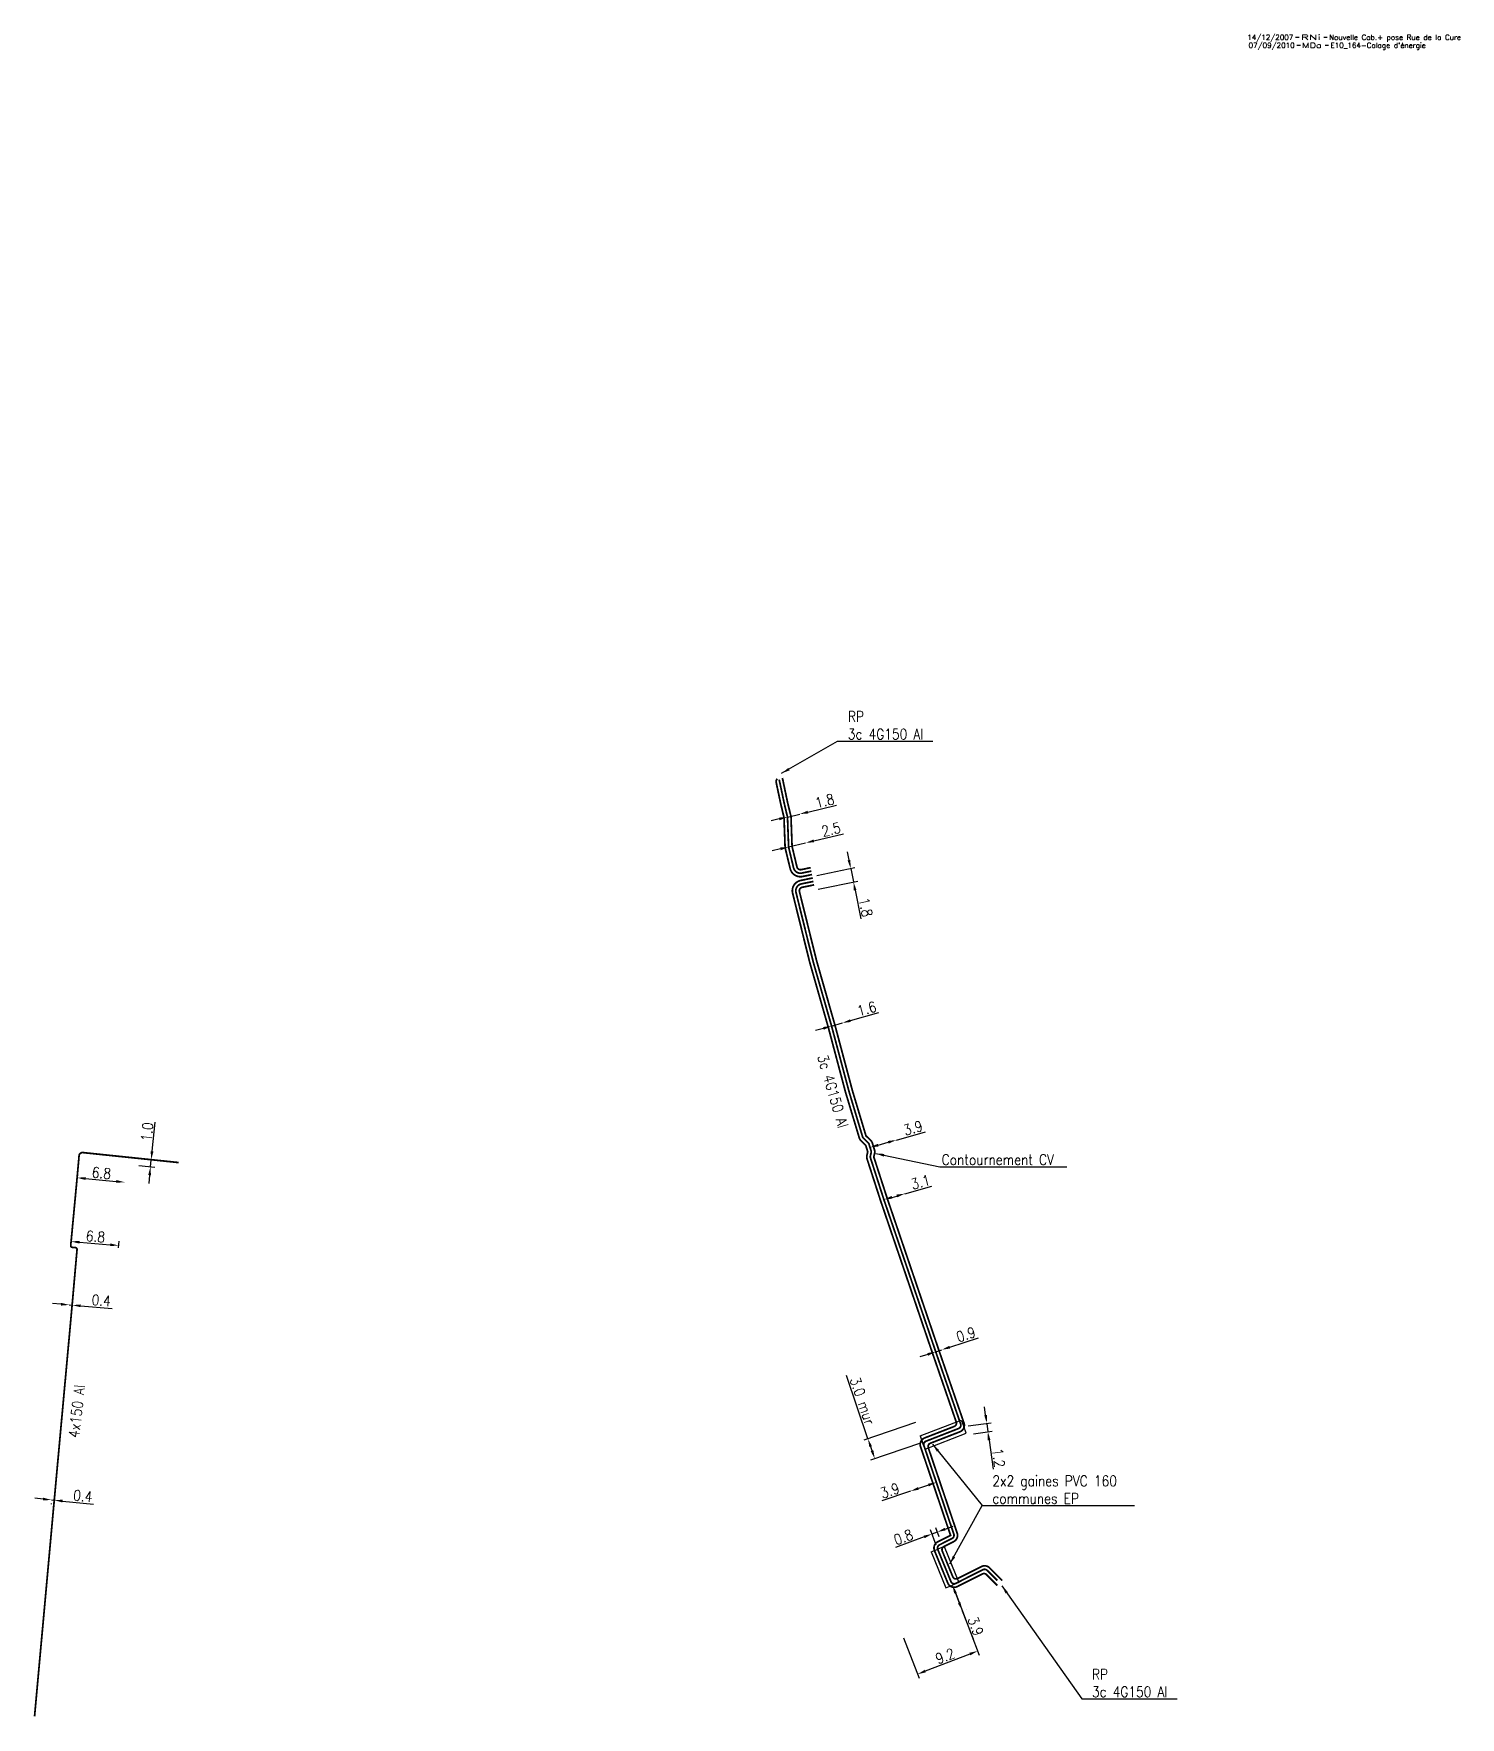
# Model space of a CAD drawing. Header units: millimetres. Extents: x 173000 to 173998, y 130000 to 131000.
# Drawn here: x 173767.5 to 173970.9, y 129999.9 to 130239.9 of the extents above; entities that cross this region are included whole.
import ezdxf
from ezdxf.enums import TextEntityAlignment as Align

# ---------------------------------------------------------------- set-up
doc = ezdxf.new("R2010")
doc.units = ezdxf.units.MM
doc.header["$PDMODE"] = 34
doc.linetypes.add('B_ST_Al', pattern=[2000, 1000, 1000])
doc.layers.get('0').update_dxf_attribs({"linetype": 'CONTINUOUS'})
doc.layers.get('Defpoints').update_dxf_attribs({"linetype": 'CONTINUOUS'})
for name, color, linetype in [('B_100', 3, 'CONTINUOUS'), ('B_110', 1, 'CONTINUOUS'), ('B_400', 7, 'CONTINUOUS')]:
    doc.layers.add(name, color=color, linetype=linetype)
doc.layers.add('B_910', color=7, linetype='CONTINUOUS', plot=False)
doc.styles.get("Standard").update_dxf_attribs({"font": 'romans.shx', "width": 0.85})
doc.dimstyles.get("Standard").update_dxf_attribs({"dimtxt": 1.5, "dimasz": 1.2, "dimexe": 0.625, "dimexo": 0.625, "dimgap": 0.25, "dimtad": 1, "dimdec": 1, "dimzin": 0, "dimdsep": 46, "dimtxsty": 'Standard', "dimcen": -0.5, "dimadec": 0, "dimazin": 0, "dimtfac": 1, "dimtdec": 1, "dimtmove": 0, "dimatfit": 3, "dimfxl": 1, "dimtolj": 1, "dimtzin": 0, "dimarcsym": 0})

msp = doc.modelspace()

# ---------------------------------------------------------------- texts
at = {"layer": 'B_100', "insert": (173883.58, 130139.3), "char_height": 1.5, "attachment_point": 7}
msp.add_mtext('RP\\P3c 4G150 Al', dxfattribs=at)
at = {"layer": 'B_110', "width": 0.85}
msp.add_text('3c 4G150 Al', height=1.5, rotation=286.2984, dxfattribs=at).set_placement((173881.44, 130089.13), align=Align.MIDDLE)
at = {"layer": 'B_110', "char_height": 1.5, "attachment_point": 7}
for s, insert in [('Contournement CV', (173896.97, 130078.62)), ('RP\\P3c 4G150 Al', (173918.4, 130002.76))]:
    msp.add_mtext(s, dxfattribs=dict(at, insert=insert))
at = {"layer": 'B_110', "linetype": 'B_ST_Al', "insert": (173772.46, 130039.81), "char_height": 1.5, "attachment_point": 1, "rotation": 83.6013}
msp.add_mtext('4x150 Al', dxfattribs=at)
at = {"layer": 'B_400', "insert": (173904.19, 130030.33), "char_height": 1.5, "attachment_point": 7}
msp.add_mtext('2x2 gaines PVC 160\\Pcommunes EP', dxfattribs=at)

# ---------------------------------------------------------------- blocks, each defined once
blk = doc.blocks.new('*D0')
at = {"layer": 'B_110', "color": 0, "linetype": 'Continuous', "lineweight": -2}
for p, q in [((173903.23, 130042.97), (173903.07, 130044.16)), ((173900.72, 130041.42), (173904.01, 130041.87)), ((173901.52, 130040.31), (173904.17, 130040.68)), ((173903.39, 130041.78), (173903.55, 130040.59)), ((173903.72, 130039.4), (173904.29, 130035.25))]:
    blk.add_line(p, q, dxfattribs=at)
at = {"layer": 'B_110', "color": 0, "linetype": 'Continuous'}
for points in [[(173903.43, 130043), (173903.03, 130042.94), (173903.39, 130041.78)], [(173903.92, 130039.43), (173903.52, 130039.38), (173903.55, 130040.59)]]:
    blk.add_solid(points, dxfattribs=at)
at = {"layer": 'Defpoints', "color": 0, "linetype": 'Continuous'}
for p in [(173900.1, 130041.33), (173903.55, 130040.59), (173900.9, 130040.23)]:
    blk.add_point(p, dxfattribs=at)
at = {"layer": 'B_110', "color": 0, "linetype": 'Continuous', "insert": (173905.07, 130036.87), "char_height": 1.5, "attachment_point": 5, "rotation": 277.8088}
blk.add_mtext('\\A1;1.2', dxfattribs=at)
blk = doc.blocks.new('*D1')
at = {"layer": 'B_110', "color": 0, "linetype": 'Continuous', "lineweight": -2}
for p, q in [((173886.45, 130039.59), (173883.38, 130048.61)), ((173893.21, 130041.89), (173885.86, 130039.39)), ((173893.94, 130038.97), (173886.83, 130036.55)), ((173887.03, 130037.89), (173886.84, 130038.45))]:
    blk.add_line(p, q, dxfattribs=at)
at = {"layer": 'B_110', "color": 0, "linetype": 'Continuous'}
for points in [[(173887.03, 130038.52), (173886.65, 130038.39), (173886.45, 130039.59)], [(173887.22, 130037.95), (173886.84, 130037.82), (173887.42, 130036.75)]]:
    blk.add_solid(points, dxfattribs=at)
at = {"layer": 'Defpoints', "color": 0, "linetype": 'Continuous'}
for p in [(173893.8, 130042.09), (173886.45, 130039.59), (173894.53, 130039.17)]:
    blk.add_point(p, dxfattribs=at)
at = {"layer": 'B_110', "color": 0, "linetype": 'Continuous', "insert": (173885.67, 130044.99), "char_height": 1.5, "attachment_point": 5, "rotation": 288.7828}
blk.add_mtext('\\A1;3.0 mur', dxfattribs=at)
blk = doc.blocks.new('*D2')
at = {"layer": 'B_110', "color": 0, "linetype": 'Continuous', "lineweight": -2}
for p, q in [((173898.72, 130018.14), (173902.32, 130008.74)), ((173891.52, 130011.21), (173893.73, 130005.45)), ((173900.98, 130008.9), (173894.63, 130006.46))]:
    blk.add_line(p, q, dxfattribs=at)
at = {"layer": 'B_110', "color": 0, "linetype": 'Continuous'}
for points in [[(173900.91, 130009.08), (173901.05, 130008.71), (173902.1, 130009.33)], [(173894.56, 130006.65), (173894.7, 130006.28), (173893.51, 130006.03)]]:
    blk.add_solid(points, dxfattribs=at)
at = {"layer": 'Defpoints', "color": 0, "linetype": 'Continuous'}
for p in [(173898.5, 130018.72), (173891.3, 130011.79), (173893.51, 130006.03)]:
    blk.add_point(p, dxfattribs=at)
at = {"layer": 'B_110', "color": 0, "linetype": 'Continuous', "insert": (173897.45, 130008.61), "char_height": 1.5, "attachment_point": 5, "rotation": 20.9737}
blk.add_mtext('\\A1;9.2', dxfattribs=at)
blk = doc.blocks.new('*D3')
at = {"layer": 'B_110', "color": 0, "linetype": 'Continuous', "lineweight": -2}
for p, q in [((173899.08, 130018.95), (173899.08, 130018.95)), ((173898.93, 130017.6), (173899.46, 130016.2)), ((173899.89, 130015.08), (173901.43, 130011.06)), ((173900.48, 130015.31), (173900.48, 130015.31))]:
    blk.add_line(p, q, dxfattribs=at)
at = {"layer": 'B_110', "color": 0, "linetype": 'Continuous'}
for points in [[(173899.11, 130017.67), (173898.74, 130017.53), (173898.5, 130018.72)], [(173899.65, 130016.27), (173899.28, 130016.13), (173899.89, 130015.08)]]:
    blk.add_solid(points, dxfattribs=at)
at = {"layer": 'Defpoints', "color": 0, "linetype": 'Continuous'}
for p in [(173898.5, 130018.72), (173899.89, 130015.08), (173899.89, 130015.08)]:
    blk.add_point(p, dxfattribs=at)
at = {"layer": 'B_110', "color": 0, "linetype": 'Continuous', "insert": (173901.81, 130012.87), "char_height": 1.5, "attachment_point": 5, "rotation": 290.9737}
blk.add_mtext('\\A1;3.9', dxfattribs=at)
blk = doc.blocks.new('GIS_MODF')
at = {"color": 0, "linetype": 'Continuous', "flags": 128}
for points in [[(-2.26, -0.01), (-1.76, -0.01)], [(1.76, -0.01), (2.26, -0.01)]]:
    blk.add_lwpolyline(points, dxfattribs=at)
at = {"color": 0, "linetype": 'Continuous'}
blk.add_attdef('DATE', text='', height=0.75, dxfattribs=at).set_placement((-2.58, -0.39), align=Align.RIGHT)
at = {"color": 0, "linetype": 'Continuous', "width": 3.590909}
blk.add_attdef('USER', text='', height=0.75, dxfattribs=at).set_placement((-1.52, -0.39), (1.31, -0.39), align=Align.FIT)
at = {"color": 0, "linetype": 'Continuous'}
blk.add_attdef('DESC', (2.53, -0.39), '', height=0.75, dxfattribs=at)
blk = doc.blocks.new('*D4')
at = {"layer": 'B_100', "color": 0, "linetype": 'Continuous', "lineweight": -2}
for p, q in [((173877.89, 130128.93), (173881.97, 130129.91)), ((173873.81, 130127.95), (173872.64, 130127.67)), ((173874.97, 130128.23), (173876.72, 130128.65))]:
    blk.add_line(p, q, dxfattribs=at)
at = {"layer": 'B_100', "color": 0, "linetype": 'Continuous'}
for points in [[(173873.76, 130128.15), (173873.85, 130127.76), (173874.97, 130128.23)], [(173877.84, 130129.13), (173877.94, 130128.74), (173876.72, 130128.65)]]:
    blk.add_solid(points, dxfattribs=at)
at = {"layer": 'Defpoints', "color": 0, "linetype": 'Continuous'}
for p in [(173874.97, 130128.23), (173876.72, 130128.65), (173876.72, 130128.65)]:
    blk.add_point(p, dxfattribs=at)
at = {"layer": 'B_100', "color": 0, "linetype": 'Continuous', "insert": (173880.28, 130130.53), "char_height": 1.5, "attachment_point": 5, "rotation": 13.472}
blk.add_mtext('\\A1;1.8', dxfattribs=at)
blk = doc.blocks.new('*D5')
at = {"layer": 'B_100', "color": 0, "linetype": 'Continuous', "lineweight": -2}
for p, q in [((173875.13, 130123.97), (173877.56, 130124.55)), ((173878.73, 130124.83), (173882.98, 130125.85)), ((173873.96, 130123.69), (173872.79, 130123.41))]:
    blk.add_line(p, q, dxfattribs=at)
at = {"layer": 'B_100', "color": 0, "linetype": 'Continuous'}
for points in [[(173878.68, 130125.02), (173878.77, 130124.63), (173877.56, 130124.55)], [(173873.92, 130123.88), (173874.01, 130123.49), (173875.13, 130123.97)]]:
    blk.add_solid(points, dxfattribs=at)
at = {"layer": 'Defpoints', "color": 0, "linetype": 'Continuous'}
for p in [(173877.56, 130124.55), (173877.56, 130124.55), (173875.13, 130123.97)]:
    blk.add_point(p, dxfattribs=at)
at = {"layer": 'B_100', "color": 0, "linetype": 'Continuous', "insert": (173881.2, 130126.45), "char_height": 1.5, "attachment_point": 5, "rotation": 13.472}
blk.add_mtext('\\A1;2.5', dxfattribs=at)
blk = doc.blocks.new('*D6')
at = {"layer": 'B_110', "color": 0, "linetype": 'Continuous', "lineweight": -2}
for p, q in [((173883.75, 130122.07), (173883.51, 130123.25)), ((173879.14, 130119.91), (173884.6, 130121.02)), ((173883.99, 130120.89), (173884.38, 130118.98)), ((173879.34, 130117.95), (173884.99, 130119.1)), ((173884.62, 130117.8), (173885.45, 130113.7))]:
    blk.add_line(p, q, dxfattribs=at)
at = {"layer": 'B_110', "color": 0, "linetype": 'Continuous'}
for points in [[(173883.94, 130122.11), (173883.55, 130122.03), (173883.99, 130120.89)], [(173884.81, 130117.84), (173884.42, 130117.76), (173884.38, 130118.98)]]:
    blk.add_solid(points, dxfattribs=at)
at = {"layer": 'Defpoints', "color": 0, "linetype": 'Continuous'}
for p in [(173878.53, 130119.78), (173878.73, 130117.83), (173884.38, 130118.98)]:
    blk.add_point(p, dxfattribs=at)
at = {"layer": 'B_110', "color": 0, "linetype": 'Continuous', "insert": (173886.14, 130115.36), "char_height": 1.5, "attachment_point": 5, "rotation": 281.5185}
blk.add_mtext('\\A1;1.8', dxfattribs=at)
blk = doc.blocks.new('*D7')
at = {"layer": 'B_110', "color": 0, "linetype": 'Continuous', "lineweight": -2}
for p, q in [((173880.1, 130098.1), (173878.95, 130097.78)), ((173881.26, 130098.43), (173882.8, 130098.87)), ((173883.95, 130099.2), (173887.98, 130100.35))]:
    blk.add_line(p, q, dxfattribs=at)
at = {"layer": 'B_110', "color": 0, "linetype": 'Continuous'}
for points in [[(173880.05, 130098.3), (173880.16, 130097.91), (173881.26, 130098.43)], [(173883.9, 130099.39), (173884, 130099.01), (173882.8, 130098.87)]]:
    blk.add_solid(points, dxfattribs=at)
at = {"layer": 'Defpoints', "color": 0, "linetype": 'Continuous'}
for p in [(173881.26, 130098.43), (173882.8, 130098.87), (173882.8, 130098.87)]:
    blk.add_point(p, dxfattribs=at)
at = {"layer": 'B_110', "color": 0, "linetype": 'Continuous', "insert": (173886.27, 130100.9), "char_height": 1.5, "attachment_point": 5, "rotation": 15.9205}
blk.add_mtext('\\A1;1.6', dxfattribs=at)
blk = doc.blocks.new('*D8')
at = {"layer": 'B_110', "color": 0, "linetype": 'Continuous', "lineweight": -2}
for p, q in [((173887.9, 130081.46), (173889.34, 130081.86)), ((173890.5, 130082.18), (173894.65, 130083.35))]:
    blk.add_line(p, q, dxfattribs=at)
at = {"layer": 'B_110', "color": 0, "linetype": 'Continuous'}
for points in [[(173887.85, 130081.65), (173887.95, 130081.26), (173886.74, 130081.13)], [(173889.29, 130082.05), (173889.4, 130081.67), (173890.5, 130082.18)]]:
    blk.add_solid(points, dxfattribs=at)
at = {"layer": 'Defpoints', "color": 0, "linetype": 'Continuous'}
for p in [(173890.5, 130082.18), (173890.5, 130082.18), (173886.74, 130081.13)]:
    blk.add_point(p, dxfattribs=at)
at = {"layer": 'B_110', "color": 0, "linetype": 'Continuous', "insert": (173892.88, 130083.89), "char_height": 1.5, "attachment_point": 5, "rotation": 15.652}
blk.add_mtext('\\A1;3.9', dxfattribs=at)
blk = doc.blocks.new('*D9')
at = {"layer": 'B_110', "color": 0, "linetype": 'Continuous', "lineweight": -2}
for p, q in [((173889.88, 130074.01), (173890.55, 130074.2)), ((173891.71, 130074.53), (173895.57, 130075.61))]:
    blk.add_line(p, q, dxfattribs=at)
at = {"layer": 'B_110', "color": 0, "linetype": 'Continuous'}
for points in [[(173889.83, 130074.21), (173889.93, 130073.82), (173888.72, 130073.69)], [(173890.5, 130074.4), (173890.61, 130074.01), (173891.71, 130074.53)]]:
    blk.add_solid(points, dxfattribs=at)
at = {"layer": 'Defpoints', "color": 0, "linetype": 'Continuous'}
for p in [(173891.71, 130074.53), (173891.71, 130074.53), (173888.72, 130073.69)]:
    blk.add_point(p, dxfattribs=at)
at = {"layer": 'B_110', "color": 0, "linetype": 'Continuous', "insert": (173893.95, 130076.19), "char_height": 1.5, "attachment_point": 5, "rotation": 15.652}
blk.add_mtext('\\A1;3.1', dxfattribs=at)
blk = doc.blocks.new('*D10')
at = {"layer": 'B_110', "color": 0, "linetype": 'Continuous', "lineweight": -2}
for p, q in [((173898.11, 130052.65), (173902.21, 130053.99)), ((173894.97, 130051.62), (173893.83, 130051.25)), ((173896.11, 130052), (173896.97, 130052.28))]:
    blk.add_line(p, q, dxfattribs=at)
at = {"layer": 'B_110', "color": 0, "linetype": 'Continuous'}
for points in [[(173898.05, 130052.84), (173898.17, 130052.46), (173896.97, 130052.28)], [(173894.91, 130051.81), (173895.03, 130051.43), (173896.11, 130052)]]:
    blk.add_solid(points, dxfattribs=at)
at = {"layer": 'Defpoints', "color": 0, "linetype": 'Continuous'}
for p in [(173896.11, 130052), (173896.97, 130052.28), (173896.97, 130052.28)]:
    blk.add_point(p, dxfattribs=at)
at = {"layer": 'B_110', "color": 0, "linetype": 'Continuous', "insert": (173900.42, 130054.45), "char_height": 1.5, "attachment_point": 5, "rotation": 18.0739}
blk.add_mtext('\\A1;0.9', dxfattribs=at)
blk = doc.blocks.new('*D11')
at = {"layer": 'B_110', "color": 0, "linetype": 'Continuous', "lineweight": -2}
for p, q in [((173892.51, 130032.12), (173888.42, 130030.74)), ((173895.06, 130032.99), (173893.64, 130032.51))]:
    blk.add_line(p, q, dxfattribs=at)
at = {"layer": 'B_110', "color": 0, "linetype": 'Continuous'}
for points in [[(173895, 130033.18), (173895.13, 130032.8), (173896.2, 130033.37)], [(173893.58, 130032.7), (173893.71, 130032.32), (173892.51, 130032.12)]]:
    blk.add_solid(points, dxfattribs=at)
at = {"layer": 'Defpoints', "color": 0, "linetype": 'Continuous'}
for p in [(173896.2, 130033.37), (173892.51, 130032.12), (173892.51, 130032.12)]:
    blk.add_point(p, dxfattribs=at)
at = {"layer": 'B_110', "color": 0, "linetype": 'Continuous', "insert": (173889.58, 130032.19), "char_height": 1.5, "attachment_point": 5, "rotation": 18.6988}
blk.add_mtext('\\A1;3.9', dxfattribs=at)
blk = doc.blocks.new('*D12')
at = {"layer": 'B_110', "color": 0, "linetype": 'Continuous', "lineweight": -2}
for p, q in [((173896.17, 130024.43), (173895.36, 130026.6)), ((173896.33, 130026.29), (173895.58, 130026.01)), ((173896.58, 130025.63), (173896.11, 130026.88)), ((173897.46, 130026.71), (173898.58, 130027.13)), ((173894.46, 130025.59), (173890.36, 130024.07))]:
    blk.add_line(p, q, dxfattribs=at)
at = {"layer": 'B_110', "color": 0, "linetype": 'Continuous'}
for points in [[(173897.39, 130026.9), (173897.53, 130026.53), (173896.33, 130026.29)], [(173894.39, 130025.78), (173894.53, 130025.41), (173895.58, 130026.01)]]:
    blk.add_solid(points, dxfattribs=at)
at = {"layer": 'Defpoints', "color": 0, "linetype": 'Continuous'}
for p in [(173896.33, 130026.29), (173896.39, 130023.85), (173896.8, 130025.05)]:
    blk.add_point(p, dxfattribs=at)
at = {"layer": 'B_110', "color": 0, "linetype": 'Continuous', "insert": (173891.5, 130025.56), "char_height": 1.5, "attachment_point": 5, "rotation": 20.4751}
blk.add_mtext('\\A1;0.8', dxfattribs=at)
blk = doc.blocks.new('*D31')
at = {"layer": 'B_110', "color": 0, "linetype": 'Continuous', "lineweight": -2}
for p, q in [((173784.37, 130080.57), (173784.81, 130084.73)), ((173782.58, 130079.55), (173784.87, 130079.31)), ((173784.14, 130078.38), (173784.24, 130079.37)), ((173782.47, 130078.55), (173784.76, 130078.31)), ((173784.01, 130077.19), (173783.89, 130075.99))]:
    blk.add_line(p, q, dxfattribs=at)
at = {"layer": 'B_110', "color": 0, "linetype": 'Continuous'}
for points in [[(173784.17, 130080.59), (173784.57, 130080.55), (173784.24, 130079.37)], [(173783.82, 130077.21), (173784.21, 130077.16), (173784.14, 130078.38)]]:
    blk.add_solid(points, dxfattribs=at)
at = {"layer": 'Defpoints', "color": 0, "linetype": 'Continuous'}
for p in [(173781.95, 130079.61), (173781.85, 130078.62), (173784.14, 130078.38)]:
    blk.add_point(p, dxfattribs=at)
at = {"layer": 'B_110', "color": 0, "linetype": 'Continuous', "insert": (173783.66, 130083.35), "char_height": 1.5, "attachment_point": 5, "rotation": 84.0144}
blk.add_mtext('\\A1;1.0', dxfattribs=at)
blk = doc.blocks.new('*D32')
at = {"layer": 'B_110', "color": 0, "linetype": 'Continuous', "lineweight": -2}
blk.add_line((173774.87, 130076.69), (173779.25, 130076.28), dxfattribs=at)
at = {"layer": 'B_110', "color": 0, "linetype": 'Continuous'}
for points in [[(173774.89, 130076.89), (173774.85, 130076.49), (173773.68, 130076.8)], [(173779.27, 130076.48), (173779.23, 130076.08), (173780.45, 130076.17)]]:
    blk.add_solid(points, dxfattribs=at)
at = {"layer": 'Defpoints', "color": 0, "linetype": 'Continuous'}
for p in [(173773.68, 130076.8), (173780.45, 130076.17), (173780.45, 130076.17)]:
    blk.add_point(p, dxfattribs=at)
at = {"layer": 'B_110', "color": 0, "linetype": 'Continuous', "insert": (173777.15, 130077.48), "char_height": 1.5, "attachment_point": 5, "rotation": 354.7132}
blk.add_mtext('\\A1;6.8', dxfattribs=at)
blk = doc.blocks.new('*D33')
at = {"layer": 'B_110', "color": 0, "linetype": 'Continuous', "lineweight": -2}
for p, q in [((173772.8, 130067.4), (173772.88, 130068.33)), ((173774.02, 130067.61), (173778.41, 130067.24)), ((173779.58, 130066.83), (173779.66, 130067.77))]:
    blk.add_line(p, q, dxfattribs=at)
at = {"layer": 'B_110', "color": 0, "linetype": 'Continuous'}
for points in [[(173774.04, 130067.81), (173774.01, 130067.41), (173772.83, 130067.71)], [(173778.42, 130067.44), (173778.39, 130067.05), (173779.6, 130067.15)]]:
    blk.add_solid(points, dxfattribs=at)
at = {"layer": 'Defpoints', "color": 0, "linetype": 'Continuous'}
for p in [(173779.6, 130067.15), (173772.75, 130066.77), (173779.52, 130066.21)]:
    blk.add_point(p, dxfattribs=at)
at = {"layer": 'B_110', "color": 0, "linetype": 'Continuous', "insert": (173776.3, 130068.42), "char_height": 1.5, "attachment_point": 5, "rotation": 355.2251}
blk.add_mtext('\\A1;6.8', dxfattribs=at)
blk = doc.blocks.new('*D34')
at = {"layer": 'B_110', "color": 0, "linetype": 'Continuous', "lineweight": -2}
for p, q in [((173771.38, 130058.77), (173770.18, 130058.87)), ((173772.57, 130058.67), (173772.97, 130058.64)), ((173774.17, 130058.54), (173778.66, 130058.18))]:
    blk.add_line(p, q, dxfattribs=at)
at = {"layer": 'B_110', "color": 0, "linetype": 'Continuous'}
for points in [[(173771.39, 130058.97), (173771.36, 130058.57), (173772.57, 130058.67)], [(173774.18, 130058.74), (173774.15, 130058.35), (173772.97, 130058.64)]]:
    blk.add_solid(points, dxfattribs=at)
at = {"layer": 'Defpoints', "color": 0, "linetype": 'Continuous'}
for p in [(173772.57, 130058.67), (173772.57, 130058.67), (173772.97, 130058.64)]:
    blk.add_point(p, dxfattribs=at)
at = {"layer": 'B_110', "color": 0, "linetype": 'Continuous', "insert": (173777.13, 130059.31), "char_height": 1.5, "attachment_point": 5, "rotation": 355.3392}
blk.add_mtext('\\A1;0.4', dxfattribs=at)
blk = doc.blocks.new('*D35')
at = {"layer": 'B_110', "color": 0, "linetype": 'Continuous', "lineweight": -2}
for p, q in [((173768.82, 130030.99), (173767.63, 130031.1)), ((173770.02, 130030.87), (173770.42, 130030.83)), ((173769.97, 130030.34), (173769.96, 130030.25)), ((173770.36, 130030.3), (173770.36, 130030.21)), ((173771.61, 130030.71), (173776.02, 130030.28))]:
    blk.add_line(p, q, dxfattribs=at)
at = {"layer": 'B_110', "color": 0, "linetype": 'Continuous'}
for points in [[(173768.84, 130031.19), (173768.8, 130030.79), (173770.02, 130030.87)], [(173771.63, 130030.91), (173771.59, 130030.51), (173770.42, 130030.83)]]:
    blk.add_solid(points, dxfattribs=at)
at = {"layer": 'Defpoints', "color": 0, "linetype": 'Continuous'}
for p in [(173770.02, 130030.87), (173770.03, 130030.96), (173770.43, 130030.92)]:
    blk.add_point(p, dxfattribs=at)
at = {"layer": 'B_110', "color": 0, "linetype": 'Continuous', "insert": (173774.51, 130031.43), "char_height": 1.5, "attachment_point": 5, "rotation": 354.4048}
blk.add_mtext('\\A1;0.4', dxfattribs=at)

# ---------------------------------------------------------------- dimensions: what is measured, and where the dimension line sits
at = {"layer": 'B_100', "linetype": 'Continuous'}
for base, p1, p2, picture, middle in [((173876.72, 130128.65), (173874.97, 130128.23), (173876.72, 130128.65), '*D4', (173880.51, 130129.56)), ((173877.56, 130124.55), (173875.13, 130123.97), (173877.56, 130124.55), '*D5', (173881.44, 130125.48))]:
    dim = msp.add_linear_dim(base=base, p1=p1, p2=p2, angle=193.472, dimstyle='Standard', dxfattribs=at)
    dim.commit()
    dim.dimension.update_dxf_attribs({"geometry": picture, "text_midpoint": middle, "dimtype": 160})
at = {"layer": 'B_110', "linetype": 'Continuous'}
for base, p1, p2, angle, text, picture, middle in [((173884.38, 130118.98), (173878.53, 130119.78), (173878.73, 130117.83), 101.5185, '1.8', '*D6', (173885.16, 130115.16)), ((173886.45, 130039.59), (173894.53, 130039.17), (173893.8, 130042.09), 288.7828, '<> mur', '*D1', (173884.72, 130044.67))]:
    dim = msp.add_linear_dim(base=base, p1=p1, p2=p2, angle=angle, text=text, dimstyle='Standard', dxfattribs=at)
    dim.commit()
    dim.dimension.update_dxf_attribs({"geometry": picture, "text_midpoint": middle, "dimtype": 160})
for base, p1, p2, angle, picture, middle, dimtype in [((173882.8, 130098.87), (173881.26, 130098.43), (173882.8, 130098.87), 195.9205, '*D7', (173886.54, 130099.94), 160), ((173784.14, 130078.38), (173781.95, 130079.61), (173781.85, 130078.62), 264.0144, '*D31', (173784.65, 130083.25), 161), ((173890.5, 130082.18), (173886.74, 130081.13), (173890.5, 130082.18), 195.652, '*D8', (173893.15, 130082.93), 160), ((173780.45, 130076.17), (173773.68, 130076.8), (173780.45, 130076.17), 354.7132, '*D32', (173777.06, 130076.49), 161), ((173891.71, 130074.53), (173888.72, 130073.69), (173891.71, 130074.53), 195.652, '*D9', (173894.22, 130075.23), 160), ((173779.6, 130067.15), (173772.75, 130066.77), (173779.52, 130066.21), 355.2251, '*D33', (173776.22, 130067.43), 161), ((173772.57, 130058.67), (173772.97, 130058.64), (173772.57, 130058.67), 175.3392, '*D34', (173777.05, 130058.31), 161), ((173896.97, 130052.28), (173896.11, 130052), (173896.97, 130052.28), 198.0739, '*D10', (173900.73, 130053.5), 160), ((173903.55, 130040.59), (173900.1, 130041.33), (173900.9, 130040.23), 97.8088, '*D0', (173904.08, 130036.74), 160), ((173892.51, 130032.12), (173896.2, 130033.37), (173892.51, 130032.12), 18.6988, '*D11', (173889.9, 130031.24), 160), ((173770.02, 130030.87), (173770.43, 130030.92), (173770.03, 130030.96), 174.4048, '*D35', (173774.41, 130030.44), 161), ((173896.33, 130026.29), (173896.39, 130023.85), (173896.8, 130025.05), 200.4751, '*D12', (173891.85, 130024.62), 160), ((173899.89, 130015.08), (173898.5, 130018.72), (173899.89, 130015.08), 110.9737, '*D3', (173900.88, 130012.51), 160), ((173893.51, 130006.03), (173898.5, 130018.72), (173891.3, 130011.79), 20.9737, '*D2', (173897.8, 130007.68), 160)]:
    dim = msp.add_linear_dim(base=base, p1=p1, p2=p2, angle=angle, dimstyle='Standard', dxfattribs=at)
    dim.commit()
    dim.dimension.update_dxf_attribs({"geometry": picture, "text_midpoint": middle, "dimtype": dimtype})

# ---------------------------------------------------------------- linework, layer by layer
at = {"layer": 'B_100', "linetype": 'B_ST_Al', "const_width": 0.25, "flags": 128}
for points in [[(173878.48, 130120.03), (173877.12, 130119.75, -0.404262), (173875.36, 130120.87), (173874.65, 130123.8, -0.049722), (173874.63, 130124), (173874.48, 130128.16), (173874.01, 130130.12), (173873.36, 130133.18, -0.222352), (173873.45, 130133.59), (173873.52, 130133.68)], [(173878.38, 130120.52), (173877.02, 130120.24, -0.404262), (173875.84, 130120.99), (173875.14, 130123.92, -0.049722), (173875.13, 130124.02), (173874.98, 130128.18, 0.049722), (173874.96, 130128.28), (173874.5, 130130.23), (173873.79, 130133.57)], [(173878.28, 130121.01), (173876.92, 130120.73, -0.404262), (173876.33, 130121.1), (173875.63, 130124.03), (173875.48, 130128.2, 0.049722), (173875.45, 130128.4), (173874.98, 130130.34), (173874.25, 130133.8)], [(173878.78, 130118.56), (173877.07, 130118.21, 0.426379), (173876.68, 130117.6), (173879.11, 130107.79), (173881.74, 130098.57), (173884.22, 130089.27), (173886.16, 130082.79), (173886.83, 130082.15, -0.128506), (173887.09, 130081.72), (173887.22, 130081.28), (173887.37, 130080.82, -0.131925), (173887.4, 130080.3), (173887.28, 130079.77), (173889.2, 130073.85), (173896.58, 130052.16), (173900.14, 130041.84, -0.402834), (173899.55, 130040.58), (173895.35, 130038.95, 0.401297), (173895.05, 130038.32), (173899.17, 130026.14, -0.373165), (173898.68, 130024.93), (173897.28, 130024.22, 0.391317), (173897.04, 130023.59), (173898.55, 130019.91, 0.437211), (173899.24, 130019.66), (173900.91, 130020.5), (173902.64, 130021.37, -0.323709), (173903.8, 130021.18), (173905.61, 130019.37)]]:
    msp.add_lwpolyline(points, format="xyb", dxfattribs=at)
at = {"layer": 'B_110', "linetype": 'B_ST_Al', "const_width": 0.25, "flags": 128}
for points in [[(173878.58, 130119.54), (173876.87, 130119.19, 0.426379), (173875.71, 130117.36), (173878.14, 130107.53), (173880.78, 130098.3), (173883.25, 130089), (173885.21, 130082.5, 0.128506), (173885.47, 130082.07), (173886.13, 130081.43), (173886.27, 130080.98), (173886.42, 130080.51), (173886.3, 130079.98, 0.131925), (173886.33, 130079.46), (173888.25, 130073.53), (173895.64, 130051.83), (173899.04, 130041.97, -0.402834), (173898.74, 130041.34), (173894.54, 130039.71, 0.401297), (173893.95, 130038.45), (173898.23, 130025.82), (173896.41, 130024.91, 0.391317), (173895.94, 130023.63), (173897.83, 130019.03, 0.437211), (173899.2, 130018.52), (173901.36, 130019.61), (173902.77, 130020.32, -0.323709), (173903.35, 130020.22), (173904.9, 130018.67)], [(173878.68, 130119.05), (173876.97, 130118.7, 0.426379), (173876.19, 130117.48), (173878.62, 130107.66), (173881.26, 130098.43), (173883.74, 130089.13), (173885.68, 130082.65, 0.128506), (173885.82, 130082.43), (173886.48, 130081.79, -0.128506), (173886.61, 130081.58), (173886.74, 130081.13), (173886.89, 130080.67, -0.131925), (173886.91, 130080.41), (173886.79, 130079.88, 0.131925), (173886.81, 130079.62), (173888.72, 130073.69), (173896.11, 130052), (173899.67, 130041.68, -0.402834), (173899.37, 130041.05), (173894.72, 130039.24, 0.401297), (173894.43, 130038.61), (173898.7, 130025.98, -0.373165), (173898.45, 130025.38), (173896.64, 130024.46, 0.391317), (173896.4, 130023.82), (173898.29, 130019.22, 0.437211), (173898.98, 130018.97), (173901.13, 130020.06), (173902.87, 130020.93, -0.323709), (173903.44, 130020.83), (173904.9, 130019.37)], [(173767.61, 130000), (173770.42, 130030.83), (173772.97, 130058.64), (173773.67, 130066.57, 0.411299), (173773.44, 130066.84), (173772.99, 130066.88, -0.414272), (173772.77, 130067.16), (173772.84, 130067.89), (173773.68, 130076.8), (173773.96, 130079.94, -0.418261), (173774.51, 130080.39), (173788.15, 130078.97)]]:
    msp.add_lwpolyline(points, format="xyb", dxfattribs=at)
at = {"layer": 'B_400', "color": 7, "linetype": 'CONTINUOUS'}
for p, q in [((173893.89, 130040), (173899.74, 130042.26)), ((173899.74, 130042.26), (173900.1, 130041.33)), ((173900.46, 130040.4), (173900.1, 130041.33)), ((173893.89, 130040), (173894.25, 130039.07)), ((173894.61, 130038.13), (173894.25, 130039.07)), ((173894.61, 130038.13), (173900.46, 130040.4)), ((173895.47, 130023.47), (173896.39, 130023.85)), ((173897.32, 130024.22), (173896.39, 130023.85)), ((173897.32, 130024.22), (173899.42, 130019.1)), ((173895.47, 130023.47), (173897.57, 130018.34)), ((173899.42, 130019.1), (173898.5, 130018.72)), ((173897.57, 130018.34), (173898.5, 130018.72))]:
    msp.add_line(p, q, dxfattribs=at)

# ---------------------------------------------------------------- block references
at = {"layer": 'B_910'}
ref = msp.add_blockref('GIS_MODF', (173949.68, 130239.41), dxfattribs=at)
ref.add_attrib('DATE', '14/12/2007', dxfattribs={"layer": '0', "color": 0, "linetype": 'Continuous', "height": 0.75}).set_placement((173947.1, 130239.02), align=Align.RIGHT)
ref.add_attrib('USER', 'RNi', dxfattribs={"layer": '0', "color": 0, "linetype": 'Continuous', "height": 0.75, "width": 1.645833}).set_placement((173948.17, 130239.02), (173950.99, 130239.02), align=Align.FIT)
ref.add_attrib('DESC', 'Nouvelle Cab.+ pose Rue de la Cure ', (173952.21, 130239.02), dxfattribs={"layer": '0', "color": 0, "linetype": 'Continuous', "height": 0.75})
ref = msp.add_blockref('GIS_MODF', (173949.87, 130238.27), dxfattribs=at)
ref.add_attrib('DATE', '07/09/2010', dxfattribs={"layer": '0', "color": 0, "linetype": 'Continuous', "height": 0.75}).set_placement((173947.29, 130237.88), align=Align.RIGHT)
ref.add_attrib('USER', 'MDa', dxfattribs={"layer": '0', "color": 0, "linetype": 'Continuous', "height": 0.75, "width": 1.316667}).set_placement((173948.35, 130237.88), (173951.18, 130237.88), align=Align.FIT)
ref.add_attrib('DESC', "E10_164-Calage d'énergie", (173952.4, 130237.88), dxfattribs={"layer": '0', "color": 0, "linetype": 'Continuous', "height": 0.75})

msp.set_redraw_order([(e.dxf.handle, doc.entitydb.next_handle()) for e in msp.query("TEXT MTEXT ATTDEF DIMENSION ARC_DIMENSION")])  # texts and dimensions are drawn at this point

# ---------------------------------------------------------------- leaders
at = {"layer": 'B_100', "annotation_type": 0, "has_hookline": 1, "hookline_direction": 0, "text_width": 12.14}
msp.add_leader([(173874.14, 130134.46), (173882.13, 130139.05), (173883.33, 130139.05)], dimstyle='Standard', dxfattribs=at)
at = {"layer": 'B_110', "annotation_type": 0, "has_hookline": 1, "hookline_direction": 0}
for points, text_width in [([(173887.57, 130080.25), (173896.72, 130078.37)], 17.85), ([(173905.55, 130018.62), (173916.95, 130002.51), (173918.15, 130002.51)], 12.14)]:
    msp.add_leader(points, dimstyle='Standard', dxfattribs=dict(at, text_width=text_width))
at = {"layer": 'B_400'}
msp.add_leader([(173895.67, 130038.81), (173902.74, 130030.08)], dimstyle='Standard', dxfattribs=at)
at = {"layer": 'B_400', "annotation_type": 0, "has_hookline": 1, "hookline_direction": 0, "text_width": 20.28}
msp.add_leader([(173898.14, 130021.74), (173902.74, 130030.08), (173903.94, 130030.08)], dimstyle='Standard', dxfattribs=at)

doc.saveas('drawing.dxf')
